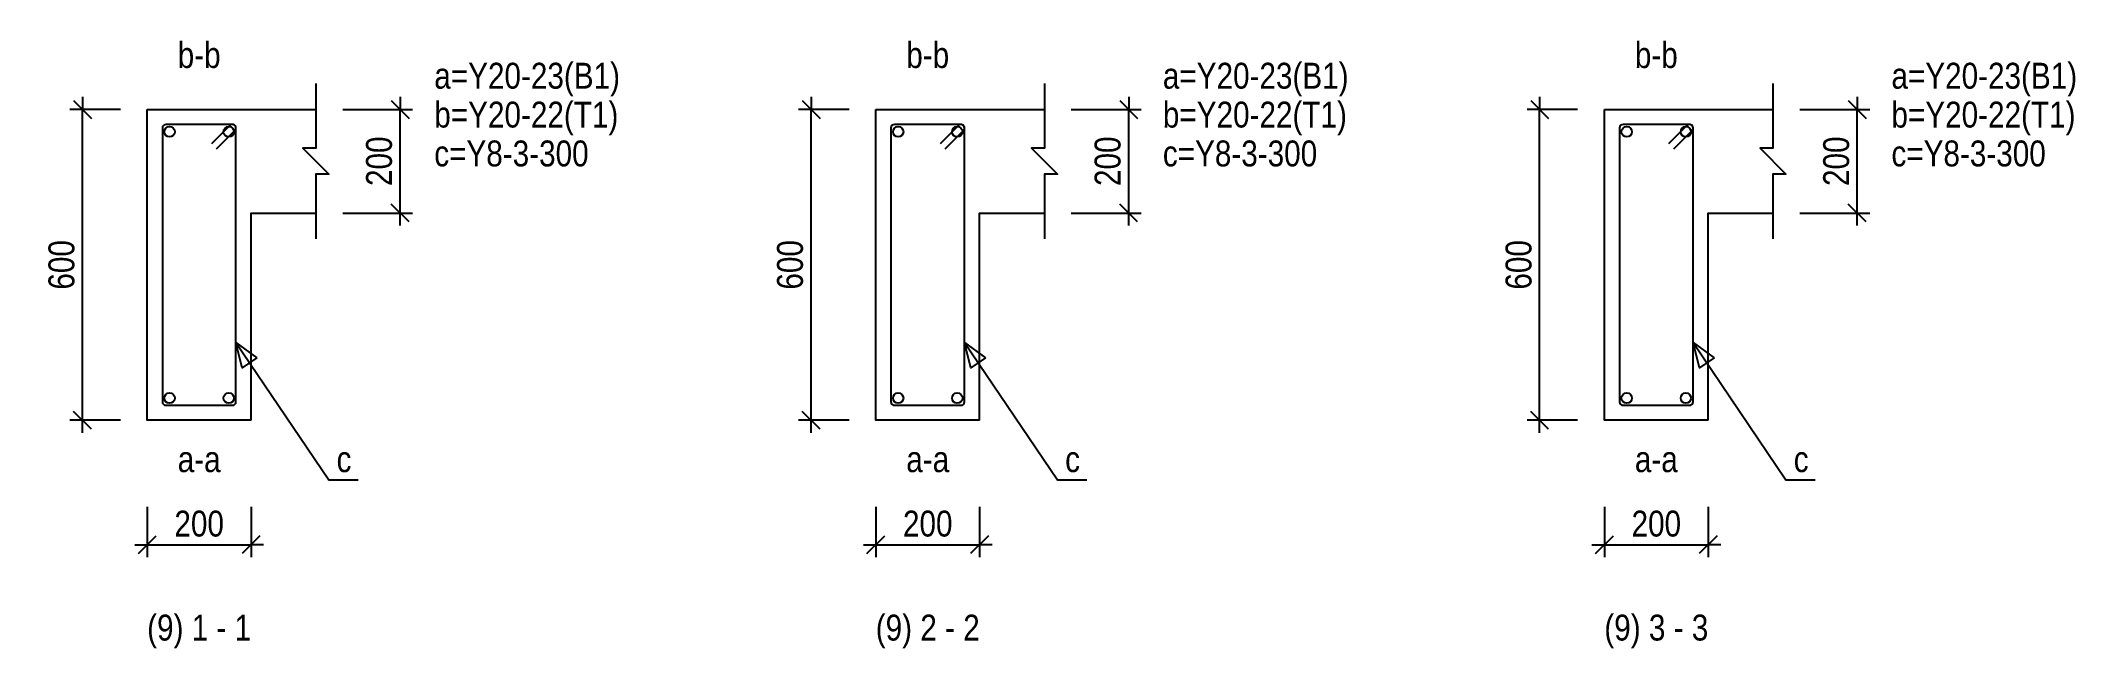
# Model space of a CAD drawing. Extents: x 0 to 206258, y -403073 to 0.
# Drawn here: x 46442 to 54289, y -235444 to -233099 of the extents above; entities that cross this region are included whole.
import ezdxf
from ezdxf.enums import TextEntityAlignment as Align

# ---------------------------------------------------------------- set-up
doc = ezdxf.new("R2010")
doc.units = 0
doc.header["$LTSCALE"] = 1000
doc.layers.add('Beam Line(D)', color=112, linetype='Continuous', true_color=0x00bd5e)
doc.layers.add('Link Label', color=94, linetype='Continuous', true_color=0x008100)
for name, color, linetype in [('Break Line', 5, 'Continuous'), ('Dimension Line', 5, 'Continuous'), ('Leader Line', 5, 'Continuous'), ('Link Line', 3, 'Continuous'), ('Rebar Label', 6, 'Continuous'), ('Rebar Line', 7, 'Continuous'), ('Section Label', 1, 'Continuous'), ('Top Rebar Label', 6, 'Continuous')]:
    doc.layers.add(name, color=color, linetype=linetype)
doc.styles.add('Dimension Text', font='ARIALN.TTF', dxfattribs={"height": 100})
doc.styles.add('Link Label', font='ARIALN.TTF', dxfattribs={"height": 100})
doc.styles.add('Rebar Label', font='ARIALN.TTF', dxfattribs={"height": 100})
doc.styles.add('Section Label', font='ARIALN.TTF', dxfattribs={"height": 100})
doc.styles.add('Top Rebar Label', font='ARIALN.TTF', dxfattribs={"height": 100})
doc.dimstyles.new('BEAM', dxfattribs={"dimtxt": 100, "dimasz": 30, "dimexe": 48.3, "dimexo": 103.5, "dimgap": 30, "dimtad": 1, "dimtoh": 1, "dimdec": 1, "dimlfac": 0.5, "dimdsep": 46, "dimtxsty": 'Dimension Text', "dimblk": 'PCDIM_TICK', "dimcen": 0.09, "dimclrd": 5, "dimclre": 5, "dimclrt": 5, "dimadec": 1, "dimazin": 0, "dimtp": 1, "dimtm": 1, "dimtfac": 1, "dimtdec": 4, "dimtofl": 0, "dimtmove": 0, "dimatfit": 3, "dimfxl": 1, "dimtolj": 1, "dimtzin": 0, "dimarcsym": 0})

msp = doc.modelspace()

# ---------------------------------------------------------------- texts
at = {"layer": 'Link Label', "transparency": 33554687, "style": 'Link Label'}
for s, p in [(' c=Y8-3-300', (47927.964, -233584.284)), (' c=Y8-3-300', (50738.203, -233584.284)), (' c=Y8-3-300', (53548.442, -233584.284)), ('c', (47582.964, -234764.284)), ('c', (50393.203, -234764.284)), ('c', (53203.442, -234764.284))]:
    msp.add_text(s, height=100, dxfattribs=at).set_placement(p)
at = {"layer": 'Rebar Label', "transparency": 33554687, "style": 'Rebar Label'}
for s, p in [('b-b', (47052.964, -233234.284)), ('b-b', (49863.203, -233234.284)), ('b-b', (52673.442, -233234.284)), ('a-a', (47052.964, -234794.284)), ('a-a', (49863.203, -234794.284)), ('a-a', (52673.442, -234794.284))]:
    msp.add_text(s, height=100, dxfattribs=at).set_placement(p, align=Align.BOTTOM_CENTER)
for p in [(47927.964, -233284.284), (50738.203, -233284.284), (53548.442, -233284.284)]:
    msp.add_text(' a=Y20-23(B1)', height=100, dxfattribs=at).set_placement(p)
at = {"layer": 'Section Label', "transparency": 33554687, "style": 'Section Label'}
for s, p in [('(9) 1 - 1', (47052.964, -235444.284)), ('(9) 2 - 2', (49863.203, -235444.284)), ('(9) 3 - 3', (52673.442, -235444.284))]:
    msp.add_text(s, height=100, dxfattribs=at).set_placement(p, align=Align.BOTTOM_CENTER)
at = {"layer": 'Top Rebar Label', "transparency": 33554687, "style": 'Top Rebar Label'}
for p in [(47927.964, -233434.284), (50738.203, -233434.284), (53548.442, -233434.284)]:
    msp.add_text(' b=Y20-22(T1)', height=100, dxfattribs=at).set_placement(p)

# ---------------------------------------------------------------- blocks, each defined once
blk = doc.blocks.new('PCDIM_TICK')
at = {"layer": 'Dimension Line', "color": 0, "transparency": 33554687}
for p, q in [((1.15, 1.15), (-1.15, -1.15)), ((1.61, 0), (0, 0))]:
    blk.add_line(p, q, dxfattribs=at)
blk = doc.blocks.new('*U3103')
at = {"layer": 'Dimension Line', "color": 5, "true_color": 0x0000ff, "transparency": 16777216}
for p, q in [((47606.5, -233364.3), (47876.3, -233364.3)), ((47828, -233764.3), (47828, -233364.3)), ((47606.5, -233764.3), (47876.3, -233764.3))]:
    blk.add_line(p, q, dxfattribs=at)
at = {"layer": 'Dimension Line', "color": 5, "true_color": 0x0000ff, "transparency": 16777216, "xscale": 30, "yscale": 30}
for p, rotation in [((47828, -233364.3), 89.99999999999447), ((47828, -233764.3), 269.9999999999834)]:
    blk.add_blockref('PCDIM_TICK', p, dxfattribs=dict(at, rotation=rotation))
at = {"layer": 'Dimension Line', "color": 5, "true_color": 0x0000ff, "transparency": 16777216, "insert": (47798, -233564.3), "char_height": 100, "width": 182.775, "attachment_point": 8, "rotation": 90, "style": 'Dimension Text'}
blk.add_mtext('200', dxfattribs=at)
blk = doc.blocks.new('*U3104')
at = {"layer": 'Dimension Line', "color": 5, "true_color": 0x0000ff, "transparency": 16777216}
for p, q in [((46749.5, -233364.3), (46554.7, -233364.3)), ((46603, -234564.3), (46603, -233364.3)), ((46749.5, -234564.3), (46554.7, -234564.3))]:
    blk.add_line(p, q, dxfattribs=at)
at = {"layer": 'Dimension Line', "color": 5, "true_color": 0x0000ff, "transparency": 16777216, "xscale": 30, "yscale": 30}
for p, rotation in [((46603, -233364.3), 89.99999999999447), ((46603, -234564.3), 269.9999999999834)]:
    blk.add_blockref('PCDIM_TICK', p, dxfattribs=dict(at, rotation=rotation))
at = {"layer": 'Dimension Line', "color": 5, "true_color": 0x0000ff, "transparency": 16777216, "insert": (46573, -233964.3), "char_height": 100, "width": 181.97, "attachment_point": 8, "rotation": 90, "style": 'Dimension Text'}
blk.add_mtext('600', dxfattribs=at)
blk = doc.blocks.new('*U3105')
at = {"layer": 'Dimension Line', "color": 5, "true_color": 0x0000ff, "transparency": 16777216}
for p, q in [((46853, -234897.8), (46853, -235092.6)), ((47253, -234897.8), (47253, -235092.6)), ((46853, -235044.3), (47253, -235044.3))]:
    blk.add_line(p, q, dxfattribs=at)
at = {"layer": 'Dimension Line', "color": 5, "true_color": 0x0000ff, "transparency": 16777216, "xscale": 30, "yscale": 30, "rotation": 180.0000000000004}
blk.add_blockref('PCDIM_TICK', (46853, -235044.3), dxfattribs=at)
at = {"layer": 'Dimension Line', "color": 5, "true_color": 0x0000ff, "transparency": 16777216, "xscale": 30, "yscale": 30}
blk.add_blockref('PCDIM_TICK', (47253, -235044.3), dxfattribs=at)
at = {"layer": 'Dimension Line', "color": 5, "true_color": 0x0000ff, "transparency": 16777216, "insert": (47053, -235014.3), "char_height": 100, "width": 182.775, "attachment_point": 8, "style": 'Dimension Text'}
blk.add_mtext('200', dxfattribs=at)
blk = doc.blocks.new('*U3106')
at = {"layer": 'Dimension Line', "color": 5, "true_color": 0x0000ff, "transparency": 16777216}
for p, q in [((50416.7, -233364.3), (50686.5, -233364.3)), ((50638.2, -233764.3), (50638.2, -233364.3)), ((50416.7, -233764.3), (50686.5, -233764.3))]:
    blk.add_line(p, q, dxfattribs=at)
at = {"layer": 'Dimension Line', "color": 5, "true_color": 0x0000ff, "transparency": 16777216, "xscale": 30, "yscale": 30}
for p, rotation in [((50638.2, -233364.3), 89.99999999999447), ((50638.2, -233764.3), 269.9999999999834)]:
    blk.add_blockref('PCDIM_TICK', p, dxfattribs=dict(at, rotation=rotation))
at = {"layer": 'Dimension Line', "color": 5, "true_color": 0x0000ff, "transparency": 16777216, "insert": (50608.2, -233564.3), "char_height": 100, "width": 182.775, "attachment_point": 8, "rotation": 90, "style": 'Dimension Text'}
blk.add_mtext('200', dxfattribs=at)
blk = doc.blocks.new('*U3107')
at = {"layer": 'Dimension Line', "color": 5, "true_color": 0x0000ff, "transparency": 16777216}
for p, q in [((49559.7, -233364.3), (49364.9, -233364.3)), ((49413.2, -234564.3), (49413.2, -233364.3)), ((49559.7, -234564.3), (49364.9, -234564.3))]:
    blk.add_line(p, q, dxfattribs=at)
at = {"layer": 'Dimension Line', "color": 5, "true_color": 0x0000ff, "transparency": 16777216, "xscale": 30, "yscale": 30}
for p, rotation in [((49413.2, -233364.3), 89.99999999999447), ((49413.2, -234564.3), 269.9999999999834)]:
    blk.add_blockref('PCDIM_TICK', p, dxfattribs=dict(at, rotation=rotation))
at = {"layer": 'Dimension Line', "color": 5, "true_color": 0x0000ff, "transparency": 16777216, "insert": (49383.2, -233964.3), "char_height": 100, "width": 181.97, "attachment_point": 8, "rotation": 90, "style": 'Dimension Text'}
blk.add_mtext('600', dxfattribs=at)
blk = doc.blocks.new('*U3108')
at = {"layer": 'Dimension Line', "color": 5, "true_color": 0x0000ff, "transparency": 16777216}
for p, q in [((49663.2, -234897.8), (49663.2, -235092.6)), ((50063.2, -234897.8), (50063.2, -235092.6)), ((49663.2, -235044.3), (50063.2, -235044.3))]:
    blk.add_line(p, q, dxfattribs=at)
at = {"layer": 'Dimension Line', "color": 5, "true_color": 0x0000ff, "transparency": 16777216, "xscale": 30, "yscale": 30, "rotation": 180.0000000000004}
blk.add_blockref('PCDIM_TICK', (49663.2, -235044.3), dxfattribs=at)
at = {"layer": 'Dimension Line', "color": 5, "true_color": 0x0000ff, "transparency": 16777216, "xscale": 30, "yscale": 30}
blk.add_blockref('PCDIM_TICK', (50063.2, -235044.3), dxfattribs=at)
at = {"layer": 'Dimension Line', "color": 5, "true_color": 0x0000ff, "transparency": 16777216, "insert": (49863.2, -235014.3), "char_height": 100, "width": 182.775, "attachment_point": 8, "style": 'Dimension Text'}
blk.add_mtext('200', dxfattribs=at)
blk = doc.blocks.new('*U3109')
at = {"layer": 'Dimension Line', "color": 5, "true_color": 0x0000ff, "transparency": 16777216}
for p, q in [((53226.9, -233364.3), (53496.7, -233364.3)), ((53448.4, -233764.3), (53448.4, -233364.3)), ((53226.9, -233764.3), (53496.7, -233764.3))]:
    blk.add_line(p, q, dxfattribs=at)
at = {"layer": 'Dimension Line', "color": 5, "true_color": 0x0000ff, "transparency": 16777216, "xscale": 30, "yscale": 30}
for p, rotation in [((53448.4, -233364.3), 89.99999999999447), ((53448.4, -233764.3), 269.9999999999834)]:
    blk.add_blockref('PCDIM_TICK', p, dxfattribs=dict(at, rotation=rotation))
at = {"layer": 'Dimension Line', "color": 5, "true_color": 0x0000ff, "transparency": 16777216, "insert": (53418.4, -233564.3), "char_height": 100, "width": 182.775, "attachment_point": 8, "rotation": 90, "style": 'Dimension Text'}
blk.add_mtext('200', dxfattribs=at)
blk = doc.blocks.new('*U3110')
at = {"layer": 'Dimension Line', "color": 5, "true_color": 0x0000ff, "transparency": 16777216}
for p, q in [((52369.9, -233364.3), (52175.1, -233364.3)), ((52223.4, -234564.3), (52223.4, -233364.3)), ((52369.9, -234564.3), (52175.1, -234564.3))]:
    blk.add_line(p, q, dxfattribs=at)
at = {"layer": 'Dimension Line', "color": 5, "true_color": 0x0000ff, "transparency": 16777216, "xscale": 30, "yscale": 30}
for p, rotation in [((52223.4, -233364.3), 89.99999999999447), ((52223.4, -234564.3), 269.9999999999834)]:
    blk.add_blockref('PCDIM_TICK', p, dxfattribs=dict(at, rotation=rotation))
at = {"layer": 'Dimension Line', "color": 5, "true_color": 0x0000ff, "transparency": 16777216, "insert": (52193.4, -233964.3), "char_height": 100, "width": 181.97, "attachment_point": 8, "rotation": 90, "style": 'Dimension Text'}
blk.add_mtext('600', dxfattribs=at)
blk = doc.blocks.new('*U3111')
at = {"layer": 'Dimension Line', "color": 5, "true_color": 0x0000ff, "transparency": 16777216}
for p, q in [((52473.4, -234897.8), (52473.4, -235092.6)), ((52873.4, -234897.8), (52873.4, -235092.6)), ((52473.4, -235044.3), (52873.4, -235044.3))]:
    blk.add_line(p, q, dxfattribs=at)
at = {"layer": 'Dimension Line', "color": 5, "true_color": 0x0000ff, "transparency": 16777216, "xscale": 30, "yscale": 30, "rotation": 180.0000000000004}
blk.add_blockref('PCDIM_TICK', (52473.4, -235044.3), dxfattribs=at)
at = {"layer": 'Dimension Line', "color": 5, "true_color": 0x0000ff, "transparency": 16777216, "xscale": 30, "yscale": 30}
blk.add_blockref('PCDIM_TICK', (52873.4, -235044.3), dxfattribs=at)
at = {"layer": 'Dimension Line', "color": 5, "true_color": 0x0000ff, "transparency": 16777216, "insert": (52673.4, -235014.3), "char_height": 100, "width": 182.775, "attachment_point": 8, "style": 'Dimension Text'}
blk.add_mtext('200', dxfattribs=at)

# ---------------------------------------------------------------- dimensions: what is measured, and where the dimension line sits
at = {"layer": 'Dimension Line', "transparency": 33554687}
for base, p1, p2, text, picture, middle in [((46602.964, -233964.284), (46852.964, -234564.284), (46852.964, -233364.284), '600', '*U3104', (46602.964, -233964.284)), ((47827.964, -233564.284), (47502.964, -233764.284), (47502.964, -233364.284), '200', '*U3103', (47827.964, -233564.284)), ((49413.203, -233964.284), (49663.203, -234564.284), (49663.203, -233364.284), '600', '*U3107', (49413.203, -233964.284)), ((50638.203, -233564.284), (50313.203, -233764.284), (50313.203, -233364.284), '200', '*U3106', (50638.203, -233564.284)), ((52223.442, -233964.284), (52473.442, -234564.284), (52473.442, -233364.284), '600', '*U3110', (52223.442, -233964.284)), ((53448.442, -233564.284), (53123.442, -233764.284), (53123.442, -233364.284), '200', '*U3109', (53448.442, -233564.284))]:
    dim = msp.add_linear_dim(base=base, p1=p1, p2=p2, angle=90, text=text, dimstyle='BEAM', override={"dimscale": 1, "dimtxt": 100, "dimasz": 30, "dimexe": 48.3, "dimexo": 103.5, "dimgap": 30, "dimtad": 1, "dimtih": 0, "dimdec": 1, "dimlfac": 0.5, "dimzin": 8, "dimlunit": 2, "dimpost": '', "dimtxsty": 'Dimension Text', "dimblk": 'PCDIM_TICK', "dimse1": 0, "dimse2": 0, "dimsd2": 0, "dimclrd": 5, "dimclre": 5, "dimclrt": 5, "dimaunit": 0, "dimadec": 1, "dimazin": 0, "dimtol": 0, "dimtp": 1, "dimtm": 1, "dimtmove": 0}, dxfattribs=at)
    dim.commit()
    dim.dimension.update_dxf_attribs({"geometry": picture, "text_midpoint": middle})
for base, p1, p2, picture, middle in [((47052.964, -235044.284), (46852.964, -234794.284), (47252.964, -234794.284), '*U3105', (47052.964, -235044.284)), ((49863.203, -235044.284), (49663.203, -234794.284), (50063.203, -234794.284), '*U3108', (49863.203, -235044.284)), ((52673.442, -235044.284), (52473.442, -234794.284), (52873.442, -234794.284), '*U3111', (52673.442, -235044.284))]:
    dim = msp.add_linear_dim(base=base, p1=p1, p2=p2, text='200', dimstyle='BEAM', override={"dimscale": 1, "dimtxt": 100, "dimasz": 30, "dimexe": 48.3, "dimexo": 103.5, "dimgap": 30, "dimtad": 1, "dimtih": 0, "dimdec": 1, "dimlfac": 0.5, "dimzin": 8, "dimlunit": 2, "dimpost": '', "dimtxsty": 'Dimension Text', "dimblk": 'PCDIM_TICK', "dimse1": 0, "dimse2": 0, "dimsd2": 0, "dimclrd": 5, "dimclre": 5, "dimclrt": 5, "dimaunit": 0, "dimadec": 1, "dimazin": 0, "dimtol": 0, "dimtp": 1, "dimtm": 1, "dimtmove": 0}, dxfattribs=at)
    dim.commit()
    dim.dimension.update_dxf_attribs({"geometry": picture, "text_midpoint": middle})

# ---------------------------------------------------------------- linework, layer by layer
at = {"layer": 'Beam Line(D)', "transparency": 33554687}
for points in [[(46852.964, -233364.284), (47252.964, -233364.284)], [(47252.964, -234564.284), (46852.964, -234564.284), (46852.964, -233364.284)], [(47252.964, -233364.284), (47252.964, -233364.284)], [(47252.964, -233364.284), (47502.964, -233364.284)], [(49663.203, -233364.284), (50063.203, -233364.284)], [(50063.203, -234564.284), (49663.203, -234564.284), (49663.203, -233364.284)], [(50063.203, -233364.284), (50063.203, -233364.284)], [(50063.203, -233364.284), (50313.203, -233364.284)], [(52473.442, -233364.284), (52873.442, -233364.284)], [(52873.442, -234564.284), (52473.442, -234564.284), (52473.442, -233364.284)], [(52873.442, -233364.284), (52873.442, -233364.284)], [(52873.442, -233364.284), (53123.442, -233364.284)], [(47252.964, -234564.284), (47252.964, -233764.284), (47502.964, -233764.284)], [(50063.203, -234564.284), (50063.203, -233764.284), (50313.203, -233764.284)], [(52873.442, -234564.284), (52873.442, -233764.284), (53123.442, -233764.284)]]:
    msp.add_lwpolyline(points, dxfattribs=at)
at = {"layer": 'Break Line', "transparency": 33554687}
for points in [[(47502.964, -233264.284), (47502.964, -233514.284), (47452.964, -233514.284), (47552.964, -233614.284), (47502.964, -233614.284), (47502.964, -233864.284)], [(50313.203, -233264.284), (50313.203, -233514.284), (50263.203, -233514.284), (50363.203, -233614.284), (50313.203, -233614.284), (50313.203, -233864.284)], [(53123.442, -233264.284), (53123.442, -233514.284), (53073.442, -233514.284), (53173.442, -233614.284), (53123.442, -233614.284), (53123.442, -233864.284)]]:
    msp.add_lwpolyline(points, dxfattribs=at)
at = {"layer": 'Leader Line', "transparency": 33554687}
for points in [[(47275.905, -234323.009), (47219.221, -234361.297), (47194.964, -234264.284), (47275.905, -234323.009)], [(47194.964, -234264.284), (47552.964, -234794.284), (47666.094, -234794.284)], [(50086.143, -234323.008), (50029.459, -234361.297), (50005.203, -234264.283), (50086.143, -234323.008)], [(50005.203, -234264.283), (50363.203, -234794.284), (50476.332, -234794.284)], [(52896.382, -234323.009), (52839.698, -234361.298), (52815.442, -234264.284), (52896.382, -234323.009)], [(52815.442, -234264.284), (53173.442, -234794.284), (53286.571, -234794.284)]]:
    msp.add_lwpolyline(points, dxfattribs=at)
at = {"layer": 'Link Line', "transparency": 33554687}
for points in [[(47120.153, -233516.894), (47190.864, -233446.183, 0.66817864), (47180.964, -233422.284), (46924.964, -233422.284, 0.41421356), (46910.964, -233436.284), (46910.964, -234492.284, 0.41421356), (46924.964, -234506.284), (47180.964, -234506.284, 0.41421356), (47194.964, -234492.284), (47194.964, -233436.284, 0.66817864), (47171.065, -233426.384), (47100.354, -233497.095)], [(49930.392, -233516.894), (50001.102, -233446.183, 0.66817864), (49991.203, -233422.284), (49735.203, -233422.284, 0.41421356), (49721.203, -233436.284), (49721.203, -234492.284, 0.41421356), (49735.203, -234506.284), (49991.203, -234506.284, 0.41421356), (50005.203, -234492.284), (50005.203, -233436.284, 0.66817864), (49981.303, -233426.384), (49910.593, -233497.095)], [(52740.63, -233516.894), (52811.341, -233446.183, 0.66817864), (52801.442, -233422.284), (52545.442, -233422.284, 0.41421356), (52531.442, -233436.284), (52531.442, -234492.284, 0.41421356), (52545.442, -234506.284), (52801.442, -234506.284, 0.41421356), (52815.442, -234492.284), (52815.442, -233436.284, 0.66817864), (52791.542, -233426.384), (52720.831, -233497.095)]]:
    msp.add_lwpolyline(points, format="xyb", dxfattribs=at)
at = {"layer": 'Rebar Line', "transparency": 33554687}
for centre in [(46938.964, -233450.284), (47166.964, -233450.284), (49749.203, -233450.284), (49977.203, -233450.284), (52559.442, -233450.284), (52787.442, -233450.284), (46938.964, -234478.284), (47166.964, -234478.284), (49749.203, -234478.284), (49977.203, -234478.284), (52559.442, -234478.284), (52787.442, -234478.284)]:
    msp.add_circle(centre, 20, dxfattribs=at)

msp.set_redraw_order([(e.dxf.handle, doc.entitydb.next_handle()) for e in msp.query("TEXT MTEXT ATTDEF DIMENSION ARC_DIMENSION")])  # texts and dimensions are drawn at this point

doc.saveas('drawing.dxf')
